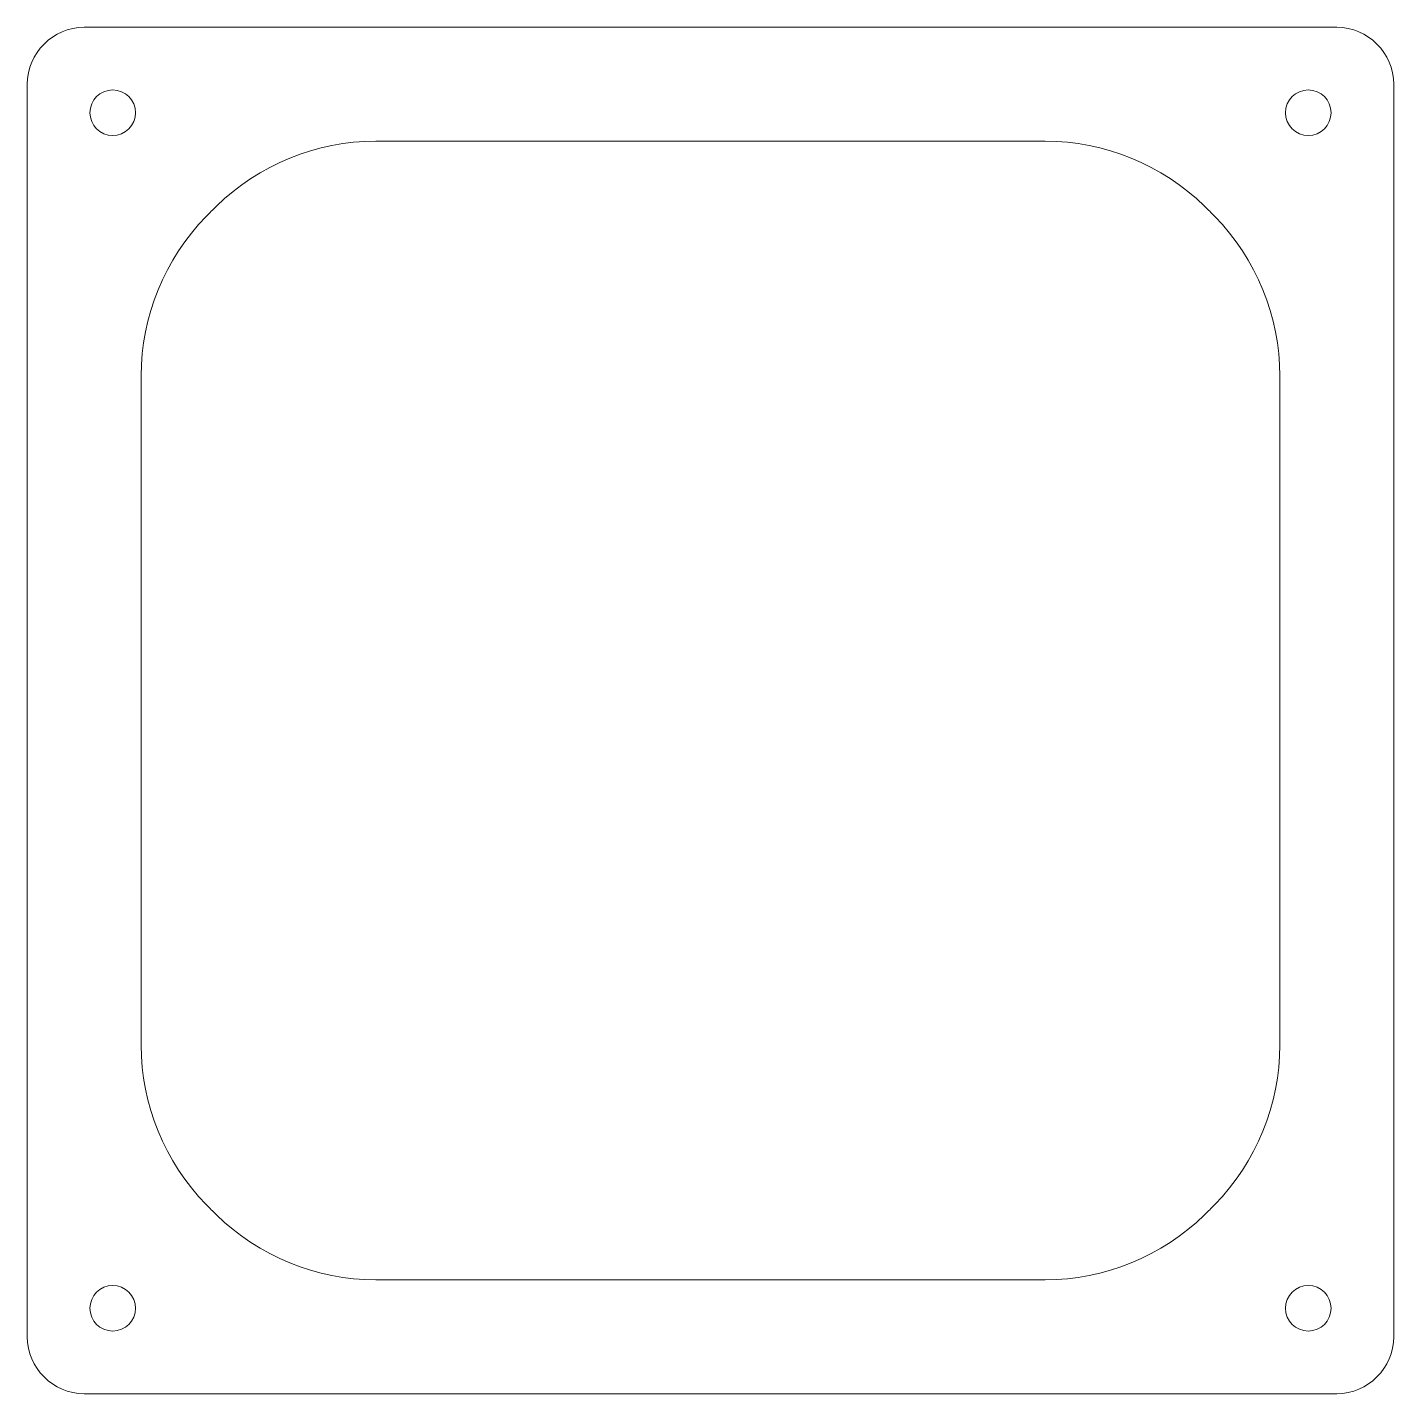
# Model space of a CAD drawing. Header units: millimetres. Extents: x -570 to 1260, y -948 to 580.
# Drawn here: x 1140 to 1260, y 40 to 160 of the extents above; entities that cross this region are included whole.
import ezdxf

# ---------------------------------------------------------------- set-up
doc = ezdxf.new("R2010")
doc.units = ezdxf.units.MM
doc.layers.add('10 Filter Clamp', color=7, linetype='CONTINUOUS', lineweight=0, true_color=0x000000)

msp = doc.modelspace()

# ---------------------------------------------------------------- linework, layer by layer
at = {"layer": '10 Filter Clamp'}
for p, q in [((1145, 160), (1255, 160)), ((1140, 45), (1140, 155)), ((1260, 45), (1260, 155)), ((1170.61, 150), (1229.39, 150)), ((1150, 70.61), (1150, 129.39)), ((1250, 70.61), (1250, 129.39)), ((1170.61, 50), (1229.39, 50)), ((1145, 40), (1255, 40))]:
    msp.add_line(p, q, dxfattribs=at)
for centre in [(1147.5, 152.5), (1252.5, 152.5), (1147.5, 47.5), (1252.5, 47.5)]:
    msp.add_circle(centre, 2, dxfattribs=at)
for centre, radius, start, end in [((1145, 155), 5, 90, 180), ((1255, 155), 5, 0, 90), ((1170.61, 130), 20, 90, 134.4153), ((1229.39, 130), 20, 45.5847, 90), ((1200, 100), 62, 134.4153, 135.5847), ((1200, 100), 62, 44.4153, 45.5847), ((1170, 129.39), 20, 135.5847, 180), ((1230, 129.39), 20, 0, 44.4153), ((1170, 70.61), 20, 180, 224.4153), ((1230, 70.61), 20, 315.5847, 0), ((1200, 100), 62, 224.4153, 225.5847), ((1200, 100), 62, 314.4153, 315.5847), ((1170.61, 70), 20, 225.5847, 270), ((1229.39, 70), 20, 270, 314.4153), ((1145, 45), 5, 180, 270), ((1255, 45), 5, 270, 0)]:
    msp.add_arc(centre, radius, start, end, dxfattribs=at)

doc.saveas('drawing.dxf')
